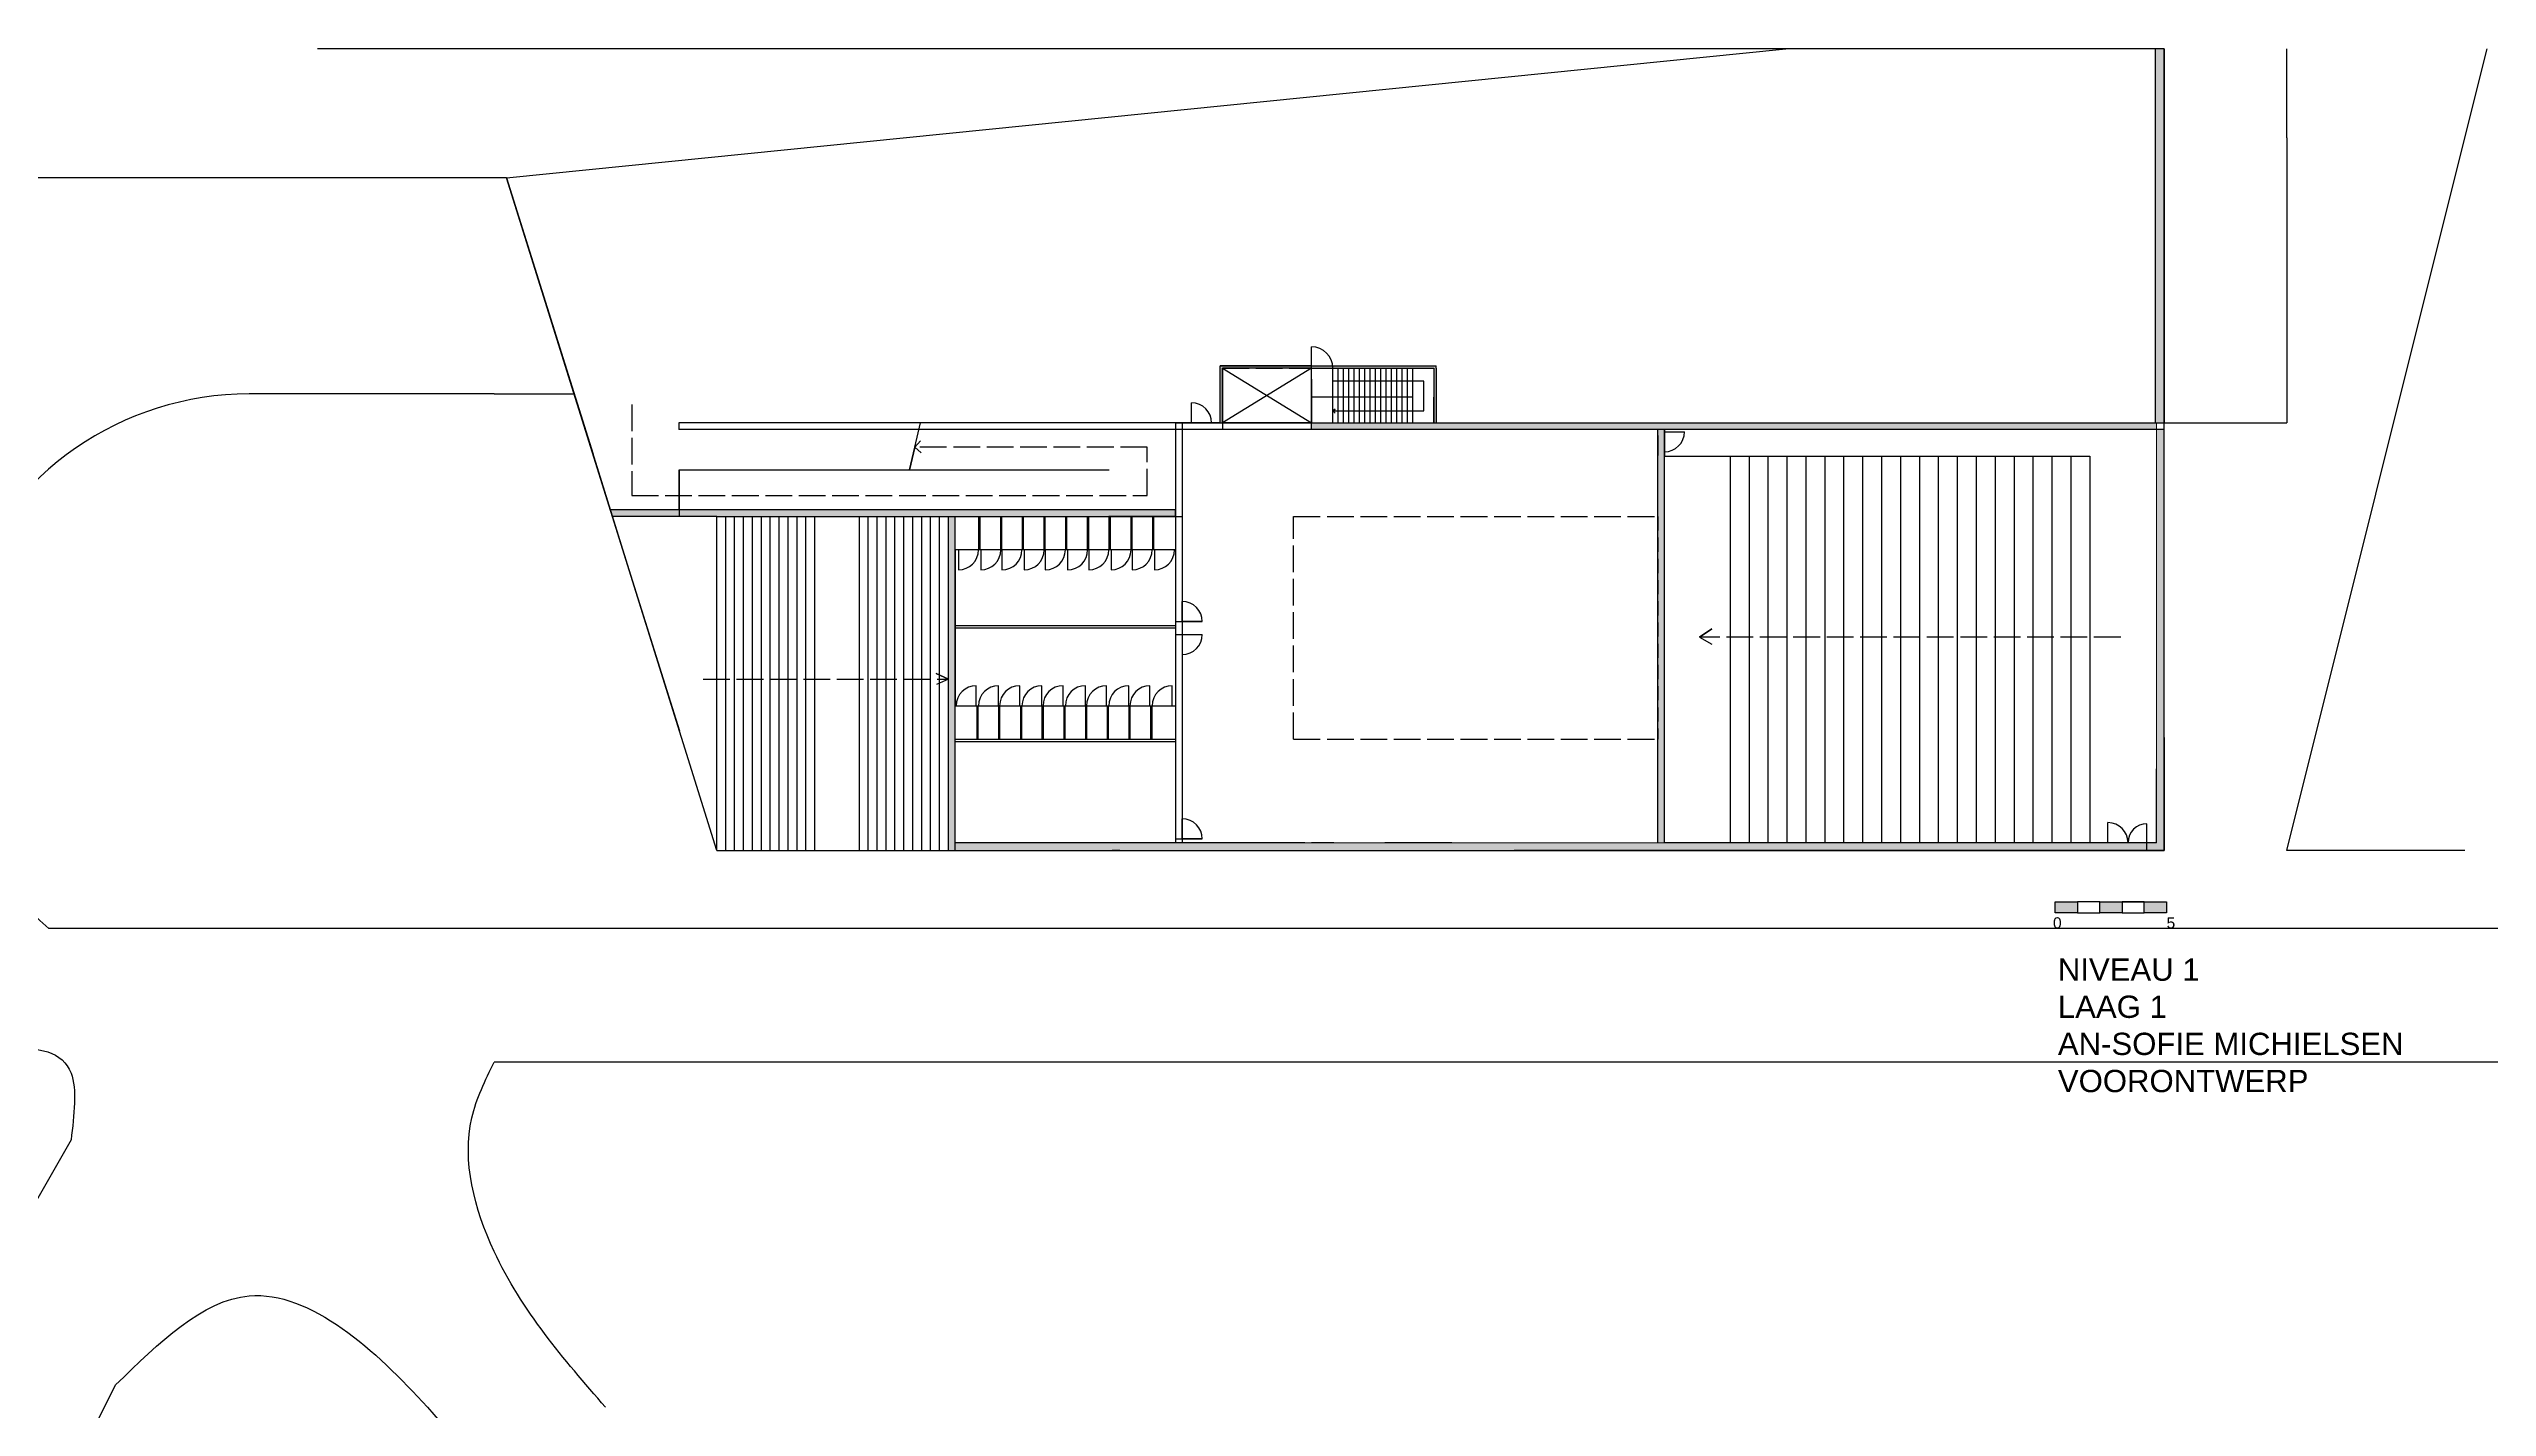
# Model space of a CAD drawing. Header units: millimetres. Extents: x -5657 to 14604, y -1609 to 1885.
# Drawn here: x -5227 to -4132, y 1264 to 1874 of the extents above; entities that cross this region are included whole.
import ezdxf

# ---------------------------------------------------------------- set-up
doc = ezdxf.new("R2010")
doc.units = ezdxf.units.MM
doc.linetypes.add('ACAD_ISO02W100', pattern=[15, 12, -3])
doc.linetypes.add('DASHED2', pattern=[9.525, 6.35, -3.175])
for name, color, linetype in [('gelijkvloers', 7, 'Continuous'), ('laag 3', 7, 'Continuous'), ('laag 4.2', 7, 'Continuous')]:
    doc.layers.add(name, color=color, linetype=linetype)
doc.styles.get("Standard").update_dxf_attribs({"font": 'arial.ttf'})

msp = doc.modelspace()

# ---------------------------------------------------------------- texts
at = {"linetype": 'Continuous', "char_height": 5, "attachment_point": 1}
for s, width, insert in [('0', 4, (-4327, 1484)), ('5', 9, (-4276, 1484))]:
    msp.add_mtext_dynamic_manual_height_columns(s, width=width, gutter_width=12.5, heights=[0], dxfattribs=dict(at, insert=insert))
at = {"layer": 'gelijkvloers', "linetype": 'Continuous', "ltscale": 2, "insert": (-4324.8, 1465.5), "char_height": 10, "attachment_point": 1}
msp.add_mtext_dynamic_manual_height_columns('NIVEAU 1\\PLAAG 1\\PAN-SOFIE MICHIELSEN\\PVOORONTWERP', width=323, gutter_width=12.5, heights=[0], dxfattribs=at)

# ---------------------------------------------------------------- hatches: boundary and pattern name
at = {"linetype": 'Continuous', "transparency": 33554539}
h = msp.add_hatch(color=256, dxfattribs=at)
h.dxf.hatch_style = 1
h.paths.add_polyline_path([(-4316, 1491), (-4326, 1491), (-4326, 1486), (-4316, 1486)])
h.paths.add_polyline_path([(-4296, 1491), (-4306, 1491), (-4306, 1486), (-4296, 1486)])
h.paths.add_polyline_path([(-4276, 1491), (-4286, 1491), (-4286, 1486), (-4276, 1486)])
at = {"layer": 'gelijkvloers', "linetype": 'Continuous', "transparency": 33554687}
h = msp.add_hatch(color=256, dxfattribs=at)
h.dxf.hatch_style = 1
h.paths.add_polyline_path([(-4277, 1874), (-4281, 1874), (-4281, 1706), (-4277, 1706)])
h = msp.add_hatch(color=256, dxfattribs=at)
h.dxf.hatch_style = 1
h.paths.add_polyline_path([(-4700, 1725.6), (-4700, 1730.6), (-4691.4, 1730.6), (-4691.4, 1731.6), (-4700, 1731.6), (-4701, 1731.6), (-4701, 1730.6), (-4701, 1725.6), (-4701, 1706), (-4700, 1706)])
h.paths.add_polyline_path([(-4604, 1731.6), (-4605, 1731.6), (-4660, 1731.6), (-4691.4, 1731.6), (-4691.4, 1730.6), (-4660, 1730.6), (-4605, 1730.6), (-4605, 1706), (-4604, 1706), (-4604, 1730.6)])
at = {"layer": 'gelijkvloers', "linetype": 'ACAD_ISO02W100', "transparency": 33554687}
h = msp.add_hatch(color=256, dxfattribs=at)
h.dxf.hatch_style = 1
h.paths.add_polyline_path([(-4501.5, 1706), (-4660, 1706), (-4660, 1703), (-4501.5, 1703)])
h.paths.add_polyline_path([(-4501.5, 1706), (-4501.5, 1703), (-4280.5, 1703), (-4280.5, 1706)])
h.paths.add_polyline_path([(-4501.5, 1703), (-4504.5, 1703), (-4504.5, 1564), (-4501.5, 1564)], flags=17)
h.paths.add_polyline_path([(-4501.5, 1564), (-4504.5, 1564), (-4504.5, 1517.5), (-4501.5, 1517.5)], flags=17)
h.paths.add_polyline_path([(-4277, 1517.5), (-4277, 1564.7), (-4277, 1703), (-4280.5, 1703), (-4280.5, 1517.5), (-4501.5, 1517.5), (-4504.5, 1517.5), (-4673, 1517.5), (-4820, 1517.5), (-4820, 1514), (-4756, 1514), (-4736, 1514), (-4660, 1514), (-4569, 1514), (-4277, 1514)])
at = {"layer": 'gelijkvloers', "linetype": 'Continuous', "transparency": 33554687}
h = msp.add_hatch(color=256, dxfattribs=at)
h.dxf.hatch_style = 1
h.paths.add_polyline_path([(-4943.9, 1667), (-4974.8, 1667), (-4973.9, 1664), (-4943.9, 1664)])
h.paths.add_polyline_path([(-4751, 1667), (-4943.9, 1667), (-4943.9, 1664), (-4927, 1664), (-4751, 1664)])
h.paths.add_polyline_path([(-4721, 1667), (-4751, 1667), (-4751, 1664), (-4721, 1664)])
h = msp.add_hatch(color=256, dxfattribs=at)
h.dxf.hatch_style = 1
h.paths.add_polyline_path([(-4820, 1664), (-4823, 1664), (-4823, 1514), (-4820, 1514)])

# ---------------------------------------------------------------- linework, layer by layer
at = {"linetype": 'Continuous'}
for p, q in [((-5021.4, 1816), (-4447, 1874)), ((-4277, 1874), (-4447, 1874)), ((-4277, 1514), (-4277, 1874)), ((-4277, 1514), (-4277, 1874)), ((-4277, 1874), (-4277, 1827)), ((-4277, 1874), (-4277, 1827)), ((-4222, 1834), (-4222, 1874)), ((-4142, 1834), (-4132, 1874)), ((-4222, 1834), (-4222, 1706)), ((-4277, 1827), (-4277, 1827)), ((-4277, 1827), (-4277, 1748)), ((-5021.4, 1816), (-5240, 1816)), ((-4927, 1514), (-5021.4, 1816)), ((-4277, 1748), (-4277, 1706)), ((-4277, 1634.7), (-4277, 1709.7)), ((-4277, 1706), (-4222, 1706)), ((-4943.9, 1685), (-4943.9, 1664)), ((-4277, 1564.7), (-4277, 1634.7)), ((-4277, 1564.7), (-4277, 1514)), ((-4927, 1514), (-4834, 1514)), ((-4834, 1514), (-4756, 1514)), ((-4823, 1514), (-4820, 1514)), ((-4756, 1514), (-4736, 1514)), ((-4736, 1514), (-4660, 1514)), ((-4660, 1514), (-4569, 1514)), ((-4483, 1514), (-4569, 1514)), ((-4353, 1514), (-4483, 1514)), ((-4277, 1514), (-4353, 1514)), ((-4353, 1514), (-4353, 1514)), ((-4326, 1486), (-4326, 1491)), ((-4326, 1491), (-4316, 1491)), ((-4306, 1491), (-4316, 1491)), ((-4316, 1491), (-4316, 1486)), ((-4316, 1491), (-4316, 1486)), ((-4306, 1486), (-4306, 1491)), ((-4306, 1491), (-4276, 1491)), ((-4286, 1491), (-4296, 1491)), ((-4296, 1491), (-4296, 1486)), ((-4286, 1486), (-4286, 1491)), ((-4276, 1491), (-4276, 1486)), ((-4316, 1486), (-4326, 1486)), ((-4316, 1486), (-4306, 1486)), ((-4296, 1486), (-4306, 1486)), ((-4296, 1486), (-4286, 1486)), ((-4276, 1486), (-4286, 1486))]:
    msp.add_line(p, q, dxfattribs=at)
for p, q in [((-4277, 1514), (-4277, 1834)), ((-4222, 1514), (-4142, 1834)), ((-5027, 1719), (-5137, 1719)), ((-5027, 1719), (-4991.1, 1719)), ((-4984.9, 1699.4), (-4966.5, 1640.2)), ((-4966.5, 1640.2), (-4943.8, 1567.7)), ((-4142, 1514), (-4222, 1514)), ((-5027, 1479), (-5227, 1479)), ((-3697, 1479), (-5027, 1479)), ((-3697, 1419), (-5027, 1419)), ((-5217, 1384), (-5417, 1034)), ((-5327, 1014), (-5197, 1274))]:
    msp.add_line(p, q)
msp.add_arc((-5137, 1582.1), 136.9, 90, 228.8879)
for points in [[(-5297, 1414), (-5217, 1414), (-5217, 1384)], [(-4977, 1264), (-5027, 1334), (-5037, 1394), (-5027, 1419)], [(-5197, 1274), (-5137, 1314), (-5057, 1264), (-5017, 1214)]]:
    msp.add_spline(points, degree=3)
at = {"layer": 'gelijkvloers', "linetype": 'Continuous'}
for p, q in [((-4281, 1706), (-4281, 1874)), ((-4277, 1706), (-4277, 1874)), ((-5021.4, 1816), (-4991.1, 1719)), ((-4701, 1730.6), (-4701, 1731.6)), ((-4700, 1731.6), (-4701, 1731.6)), ((-4701, 1731.6), (-4604, 1731.6)), ((-4701, 1725.6), (-4701, 1730.6)), ((-4660, 1731.6), (-4700, 1731.6)), ((-4700, 1725.6), (-4700, 1730.6)), ((-4660, 1730.6), (-4700, 1730.6)), ((-4700, 1730.6), (-4660, 1706)), ((-4660, 1730.6), (-4700, 1706)), ((-4700, 1730.6), (-4700, 1706)), ((-4660, 1739.6), (-4660, 1740.2)), ((-4660, 1730.6), (-4660, 1739.6)), ((-4660, 1731.6), (-4605, 1731.6)), ((-4660, 1725.6), (-4660, 1730.6)), ((-4660, 1706), (-4660, 1730.6)), ((-4660, 1706), (-4660, 1730.6)), ((-4660, 1706), (-4660, 1730.6)), ((-4660, 1730.6), (-4660, 1730.6)), ((-4660, 1730.6), (-4605, 1730.6)), ((-4650.4, 1706), (-4650.4, 1730.6)), ((-4648, 1706), (-4648, 1730.6)), ((-4645.6, 1706), (-4645.6, 1730.6)), ((-4643.2, 1706), (-4643.2, 1730.6)), ((-4640.8, 1706), (-4640.8, 1730.6)), ((-4638.4, 1706), (-4638.4, 1730.6)), ((-4636, 1706), (-4636, 1730.6)), ((-4633.6, 1706), (-4633.6, 1730.6)), ((-4631.2, 1706), (-4631.2, 1730.6)), ((-4628.8, 1706), (-4628.8, 1730.6)), ((-4626.4, 1706), (-4626.4, 1730.6)), ((-4624, 1706), (-4624, 1730.6)), ((-4621.6, 1706), (-4621.6, 1730.6)), ((-4619.2, 1706), (-4619.2, 1730.6)), ((-4616.8, 1706), (-4616.8, 1730.6)), ((-4614.4, 1706), (-4614.4, 1730.6)), ((-4605, 1731.6), (-4604, 1731.6)), ((-4605, 1730.6), (-4605, 1706)), ((-4604, 1730.6), (-4604, 1731.6)), ((-4604, 1730.6), (-4604, 1706)), ((-4701, 1706), (-4701, 1725.6)), ((-4700, 1706), (-4700, 1725.6)), ((-4660, 1725.6), (-4660, 1706)), ((-4609.5, 1724.8), (-4650.4, 1724.8)), ((-4609.5, 1711.4), (-4609.5, 1724.8)), ((-4713.8, 1706), (-4713.8, 1715)), ((-4614.4, 1717.6), (-4660, 1717.6)), ((-4650.4, 1711.4), (-4649.4, 1712.2)), ((-4649.4, 1712.2), (-4650.4, 1711.4)), ((-4650.4, 1711.4), (-4609.5, 1711.4)), ((-4650.4, 1711.4), (-4649.4, 1710.4)), ((-4605, 1706), (-4605, 1717.6)), ((-4721, 1706), (-4277, 1706)), ((-4701, 1706), (-4721, 1706)), ((-4721, 1706), (-4721, 1664)), ((-4718, 1706), (-4718, 1664)), ((-4663, 1703), (-4718, 1703)), ((-4660, 1706), (-4700, 1706)), ((-4700, 1706), (-4700, 1703)), ((-4277, 1703), (-4663, 1703)), ((-4660, 1703), (-4660, 1706)), ((-4504.5, 1517.5), (-4504.5, 1703)), ((-4501.5, 1517.5), (-4501.5, 1703)), ((-4280.5, 1703), (-4310.5, 1703)), ((-4277, 1696.4), (-4277, 1706)), ((-4501.5, 1691), (-4310.5, 1691)), ((-4472, 1691), (-4472, 1517.5)), ((-4463.5, 1691), (-4463.5, 1517.5)), ((-4455, 1691), (-4455, 1517.5)), ((-4446.5, 1691), (-4446.5, 1517.5)), ((-4438, 1691), (-4438, 1517.5)), ((-4429.5, 1691), (-4429.5, 1517.5)), ((-4421, 1691), (-4421, 1517.5)), ((-4412.5, 1691), (-4412.5, 1517.5)), ((-4404, 1691), (-4404, 1517.5)), ((-4395.5, 1691), (-4395.5, 1517.5)), ((-4387, 1691), (-4387, 1517.5)), ((-4378.5, 1691), (-4378.5, 1517.5)), ((-4370, 1691), (-4370, 1517.5)), ((-4361.5, 1691), (-4361.5, 1517.5)), ((-4353, 1691), (-4353, 1517.5)), ((-4344.5, 1691), (-4344.5, 1517.5)), ((-4336, 1691), (-4336, 1517.5)), ((-4327.5, 1691), (-4327.5, 1517.5)), ((-4319, 1691), (-4319, 1517.5)), ((-4310.5, 1691), (-4310.5, 1517.5)), ((-4277, 1514), (-4277, 1696.4)), ((-4721, 1667), (-4974.8, 1667)), ((-4721, 1664), (-4721, 1667)), ((-4927, 1664), (-4973.9, 1664)), ((-4927, 1514), (-4927, 1664)), ((-4927, 1664), (-4721, 1664)), ((-4923, 1514), (-4923, 1664)), ((-4919, 1514), (-4919, 1664)), ((-4915, 1514), (-4915, 1664)), ((-4911, 1514), (-4911, 1664)), ((-4907, 1514), (-4907, 1664)), ((-4903, 1514), (-4903, 1664)), ((-4899, 1514), (-4899, 1664)), ((-4895, 1514), (-4895, 1664)), ((-4891, 1514), (-4891, 1664)), ((-4887, 1514), (-4887, 1664)), ((-4883, 1514), (-4883, 1664)), ((-4863, 1514), (-4863, 1664)), ((-4859, 1514), (-4859, 1664)), ((-4855, 1514), (-4855, 1664)), ((-4851, 1514), (-4851, 1664)), ((-4847, 1514), (-4847, 1664)), ((-4847, 1514), (-4847, 1664)), ((-4843, 1514), (-4843, 1664)), ((-4839, 1514), (-4839, 1664)), ((-4835, 1514), (-4835, 1664)), ((-4831, 1514), (-4831, 1664)), ((-4827, 1514), (-4827, 1664)), ((-4823, 1514), (-4823, 1664)), ((-4820, 1514), (-4820, 1664)), ((-4721, 1664), (-4751, 1664)), ((-4721, 1664), (-4718, 1664)), ((-4819, 1649), (-4820, 1649)), ((-4820, 1649), (-4820, 1614)), ((-4809, 1649), (-4819, 1649)), ((-4718, 1616.8), (-4718, 1625.8)), ((-4820, 1615), (-4721, 1615)), ((-4820, 1614), (-4721, 1614)), ((-4820, 1614), (-4820, 1579)), ((-4721, 1616.8), (-4718, 1616.8)), ((-4721, 1611), (-4718, 1611)), ((-4718, 1616.8), (-4709, 1616.8)), ((-4709, 1616.8), (-4718, 1616.8)), ((-4718, 1611), (-4709, 1611)), ((-4718, 1611), (-4718, 1602)), ((-4820, 1579), (-4721, 1579)), ((-4732, 1579), (-4722, 1579)), ((-4722, 1579), (-4721, 1579)), ((-4820, 1532.5), (-4820, 1567.5)), ((-4820, 1564), (-4721, 1564)), ((-4820, 1563), (-4721, 1563)), ((-4280.5, 1517.5), (-4280.5, 1550.6)), ((-4718, 1519.2), (-4718, 1528.2)), ((-4673, 1517.5), (-4820, 1517.5)), ((-4746, 1514), (-4749.5, 1514)), ((-4721, 1519.2), (-4718, 1519.2)), ((-4718, 1519.2), (-4709, 1519.2)), ((-4709, 1519.2), (-4718, 1519.2)), ((-4663, 1517.5), (-4673, 1517.5)), ((-4663, 1517.5), (-4673, 1517.5)), ((-4650, 1517.5), (-4660, 1517.5)), ((-4660, 1514), (-4277, 1514)), ((-4597, 1517.5), (-4627, 1517.5)), ((-4280.5, 1517.5), (-4501.5, 1517.5))]:
    msp.add_line(p, q, dxfattribs=at)
at = {"layer": 'gelijkvloers', "linetype": 'ACAD_ISO02W100'}
for p, q in [((-4700, 1730.6), (-4660, 1730.6)), ((-4965.2, 1714.3), (-4965.2, 1673.4)), ((-4835.5, 1697.9), (-4838.1, 1695.1)), ((-4504.5, 1700.4), (-4504.5, 1691.4)), ((-4501.5, 1703), (-4501.5, 1691)), ((-4501.5, 1702), (-4501.5, 1693)), ((-4501.5, 1693), (-4501.5, 1702)), ((-4501.5, 1702), (-4492.5, 1702)), ((-4733.8, 1695.1), (-4838.1, 1695.1)), ((-4838.1, 1695.1), (-4835.3, 1692.6)), ((-4733.8, 1673.4), (-4733.8, 1695.1)), ((-4965.2, 1673.4), (-4733.8, 1673.4)), ((-4668, 1664), (-4504.5, 1664)), ((-4668, 1564), (-4668, 1664)), ((-4485.7, 1609.8), (-4480.2, 1613.6)), ((-4480.2, 1613.6), (-4485.7, 1609.8)), ((-4296.6, 1609.8), (-4485.7, 1609.8)), ((-4485.7, 1609.8), (-4480.2, 1606.6)), ((-4933.1, 1591), (-4823, 1591)), ((-4823, 1591), (-4828.5, 1593.5)), ((-4828.5, 1593.5), (-4823, 1591)), ((-4823, 1591), (-4828.4, 1588.5)), ((-4668, 1564), (-4504.5, 1564))]:
    msp.add_line(p, q, dxfattribs=at)
at = {"layer": 'gelijkvloers', "linetype": 'Continuous', "lineweight": 5}
for p, q in [((-4280.5, 1517.5), (-4280.5, 1706)), ((-4280.5, 1517.5), (-4673, 1517.5)), ((-4277, 1514), (-4277, 1517.5))]:
    msp.add_line(p, q, dxfattribs=at)
at = {"layer": 'gelijkvloers', "linetype": 'DASHED2'}
msp.add_line((-4504.5, 1664), (-4504.5, 1564), dxfattribs=at)
at = {"layer": 'gelijkvloers', "linetype": 'Continuous'}
for centre, radius, start, end in [((-4660, 1730.6), 9.6, 0, 90), ((-4713.8, 1706), 9, 0, 90), ((-4501.5, 1702), 9, 270, 0), ((-4718, 1616.8), 9, 0, 90), ((-4718, 1611), 9, 270, 0), ((-4718, 1519.2), 9, 0, 90)]:
    msp.add_arc(centre, radius, start, end, dxfattribs=at)
at = {"layer": 'laag 3', "linetype": 'Continuous'}
for p, q in [((-4447, 1874), (-5106.4, 1874)), ((-5021.4, 1816), (-4982.6, 1691.9))]:
    msp.add_line(p, q, dxfattribs=at)
at = {"layer": 'laag 4.2', "linetype": 'Continuous'}
for p, q in [((-4718, 1706), (-4944, 1706)), ((-4944, 1706), (-4944, 1703)), ((-4718, 1703), (-4944, 1703)), ((-4838.1, 1695.1), (-4835.5, 1706)), ((-4838.1, 1695.1), (-4840.5, 1685)), ((-4840.5, 1685), (-4838.1, 1695.1)), ((-4943.9, 1667), (-4943.9, 1685)), ((-4943.9, 1685), (-4750.8, 1685)), ((-4809.3, 1649), (-4809.3, 1664)), ((-4808.8, 1649), (-4808.8, 1664)), ((-4799.5, 1649), (-4799.5, 1664)), ((-4799, 1649), (-4799, 1664)), ((-4789.8, 1649), (-4789.8, 1664)), ((-4789.3, 1649), (-4789.3, 1664)), ((-4780, 1649), (-4780, 1664)), ((-4779.5, 1649), (-4779.5, 1664)), ((-4770.3, 1649), (-4770.3, 1664)), ((-4769.8, 1649), (-4769.8, 1664)), ((-4760.5, 1649), (-4760.5, 1664)), ((-4760, 1649), (-4760, 1664)), ((-4750.8, 1649), (-4750.8, 1664)), ((-4750.3, 1649), (-4750.3, 1664)), ((-4741, 1649), (-4741, 1664)), ((-4741, 1649), (-4741, 1664)), ((-4740.5, 1649), (-4740.5, 1664)), ((-4731.2, 1649), (-4731.2, 1664)), ((-4730.8, 1649), (-4730.8, 1664)), ((-4721, 1664), (-4721, 1517.5)), ((-4718, 1664), (-4718, 1517.5)), ((-4809, 1649), (-4819, 1649)), ((-4818.5, 1649), (-4818.5, 1640)), ((-4799, 1649), (-4809, 1649)), ((-4808.5, 1649), (-4808.5, 1640)), ((-4789.5, 1649), (-4799.5, 1649)), ((-4799, 1649), (-4799, 1640)), ((-4779.5, 1649), (-4789.5, 1649)), ((-4789, 1649), (-4789, 1640)), ((-4770, 1649), (-4780, 1649)), ((-4779.5, 1649), (-4779.5, 1640)), ((-4760, 1649), (-4770, 1649)), ((-4769.5, 1649), (-4769.5, 1640)), ((-4750.5, 1649), (-4760.5, 1649)), ((-4760, 1649), (-4760, 1640)), ((-4740.5, 1649), (-4750.5, 1649)), ((-4750, 1649), (-4750, 1640)), ((-4731, 1649), (-4741, 1649)), ((-4740.5, 1649), (-4740.5, 1640)), ((-4721, 1649), (-4731, 1649)), ((-4730.5, 1649), (-4730.5, 1640)), ((-4810.5, 1579), (-4810.5, 1588)), ((-4800.5, 1579), (-4800.5, 1588)), ((-4791, 1579), (-4791, 1588)), ((-4781, 1579), (-4781, 1588)), ((-4771.5, 1579), (-4771.5, 1588)), ((-4761.5, 1579), (-4761.5, 1588)), ((-4752, 1579), (-4752, 1588)), ((-4742, 1579), (-4742, 1588)), ((-4732.5, 1579), (-4732.5, 1588)), ((-4722.5, 1579), (-4722.5, 1588)), ((-4820, 1579), (-4810, 1579)), ((-4810.2, 1579), (-4810.2, 1564)), ((-4810, 1579), (-4800, 1579)), ((-4809.8, 1579), (-4809.8, 1564)), ((-4800.5, 1579), (-4790.5, 1579)), ((-4800.5, 1579), (-4800.5, 1564)), ((-4800, 1579), (-4800, 1564)), ((-4790.7, 1579), (-4790.7, 1564)), ((-4790.5, 1579), (-4780.5, 1579)), ((-4790.2, 1579), (-4790.2, 1564)), ((-4781, 1579), (-4771, 1579)), ((-4781, 1579), (-4781, 1564)), ((-4780.5, 1579), (-4780.5, 1564)), ((-4771.2, 1579), (-4771.2, 1564)), ((-4771, 1579), (-4761, 1579)), ((-4770.7, 1579), (-4770.7, 1564)), ((-4761.5, 1579), (-4751.5, 1579)), ((-4761.5, 1579), (-4761.5, 1564)), ((-4761, 1579), (-4761, 1564)), ((-4751.7, 1579), (-4751.7, 1564)), ((-4751.5, 1579), (-4741.5, 1579)), ((-4751.2, 1579), (-4751.2, 1564)), ((-4742, 1579), (-4732, 1579)), ((-4742, 1579), (-4742, 1564)), ((-4741.5, 1579), (-4741.5, 1564)), ((-4732.2, 1579), (-4732.2, 1564)), ((-4732, 1579), (-4722, 1579)), ((-4731.7, 1579), (-4731.7, 1564)), ((-4302.3, 1517.5), (-4302.3, 1526.5)), ((-4284.8, 1514), (-4284.8, 1526)), ((-4293.3, 1517.5), (-4302.3, 1517.5))]:
    msp.add_line(p, q, dxfattribs=at)
for centre, radius, start, end in [((-4818.5, 1649), 9, 270, 0), ((-4808.5, 1649), 9, 270, 0), ((-4799, 1649), 9, 270, 0), ((-4789, 1649), 9, 270, 0), ((-4779.5, 1649), 9, 270, 0), ((-4769.5, 1649), 9, 270, 0), ((-4760, 1649), 9, 270, 0), ((-4750, 1649), 9, 270, 0), ((-4740.5, 1649), 9, 270, 0), ((-4730.5, 1649), 9, 270, 0), ((-4810.5, 1579), 9, 90, 180), ((-4800.5, 1579), 9, 90, 180), ((-4791, 1579), 9, 90, 180), ((-4781, 1579), 9, 90, 180), ((-4771.5, 1579), 9, 90, 180), ((-4761.5, 1579), 9, 90, 180), ((-4752, 1579), 9, 90, 180), ((-4742, 1579), 9, 90, 180), ((-4732.5, 1579), 9, 90, 180), ((-4722.5, 1579), 9, 90, 180), ((-4302.3, 1517.5), 9, 0, 90), ((-4284.8, 1517.5), 8.5, 90, 180)]:
    msp.add_arc(centre, radius, start, end, dxfattribs=at)

msp.set_redraw_order([(e.dxf.handle, doc.entitydb.next_handle()) for e in msp.query("TEXT MTEXT ATTDEF DIMENSION ARC_DIMENSION")])  # texts and dimensions are drawn at this point

doc.saveas('drawing.dxf')
